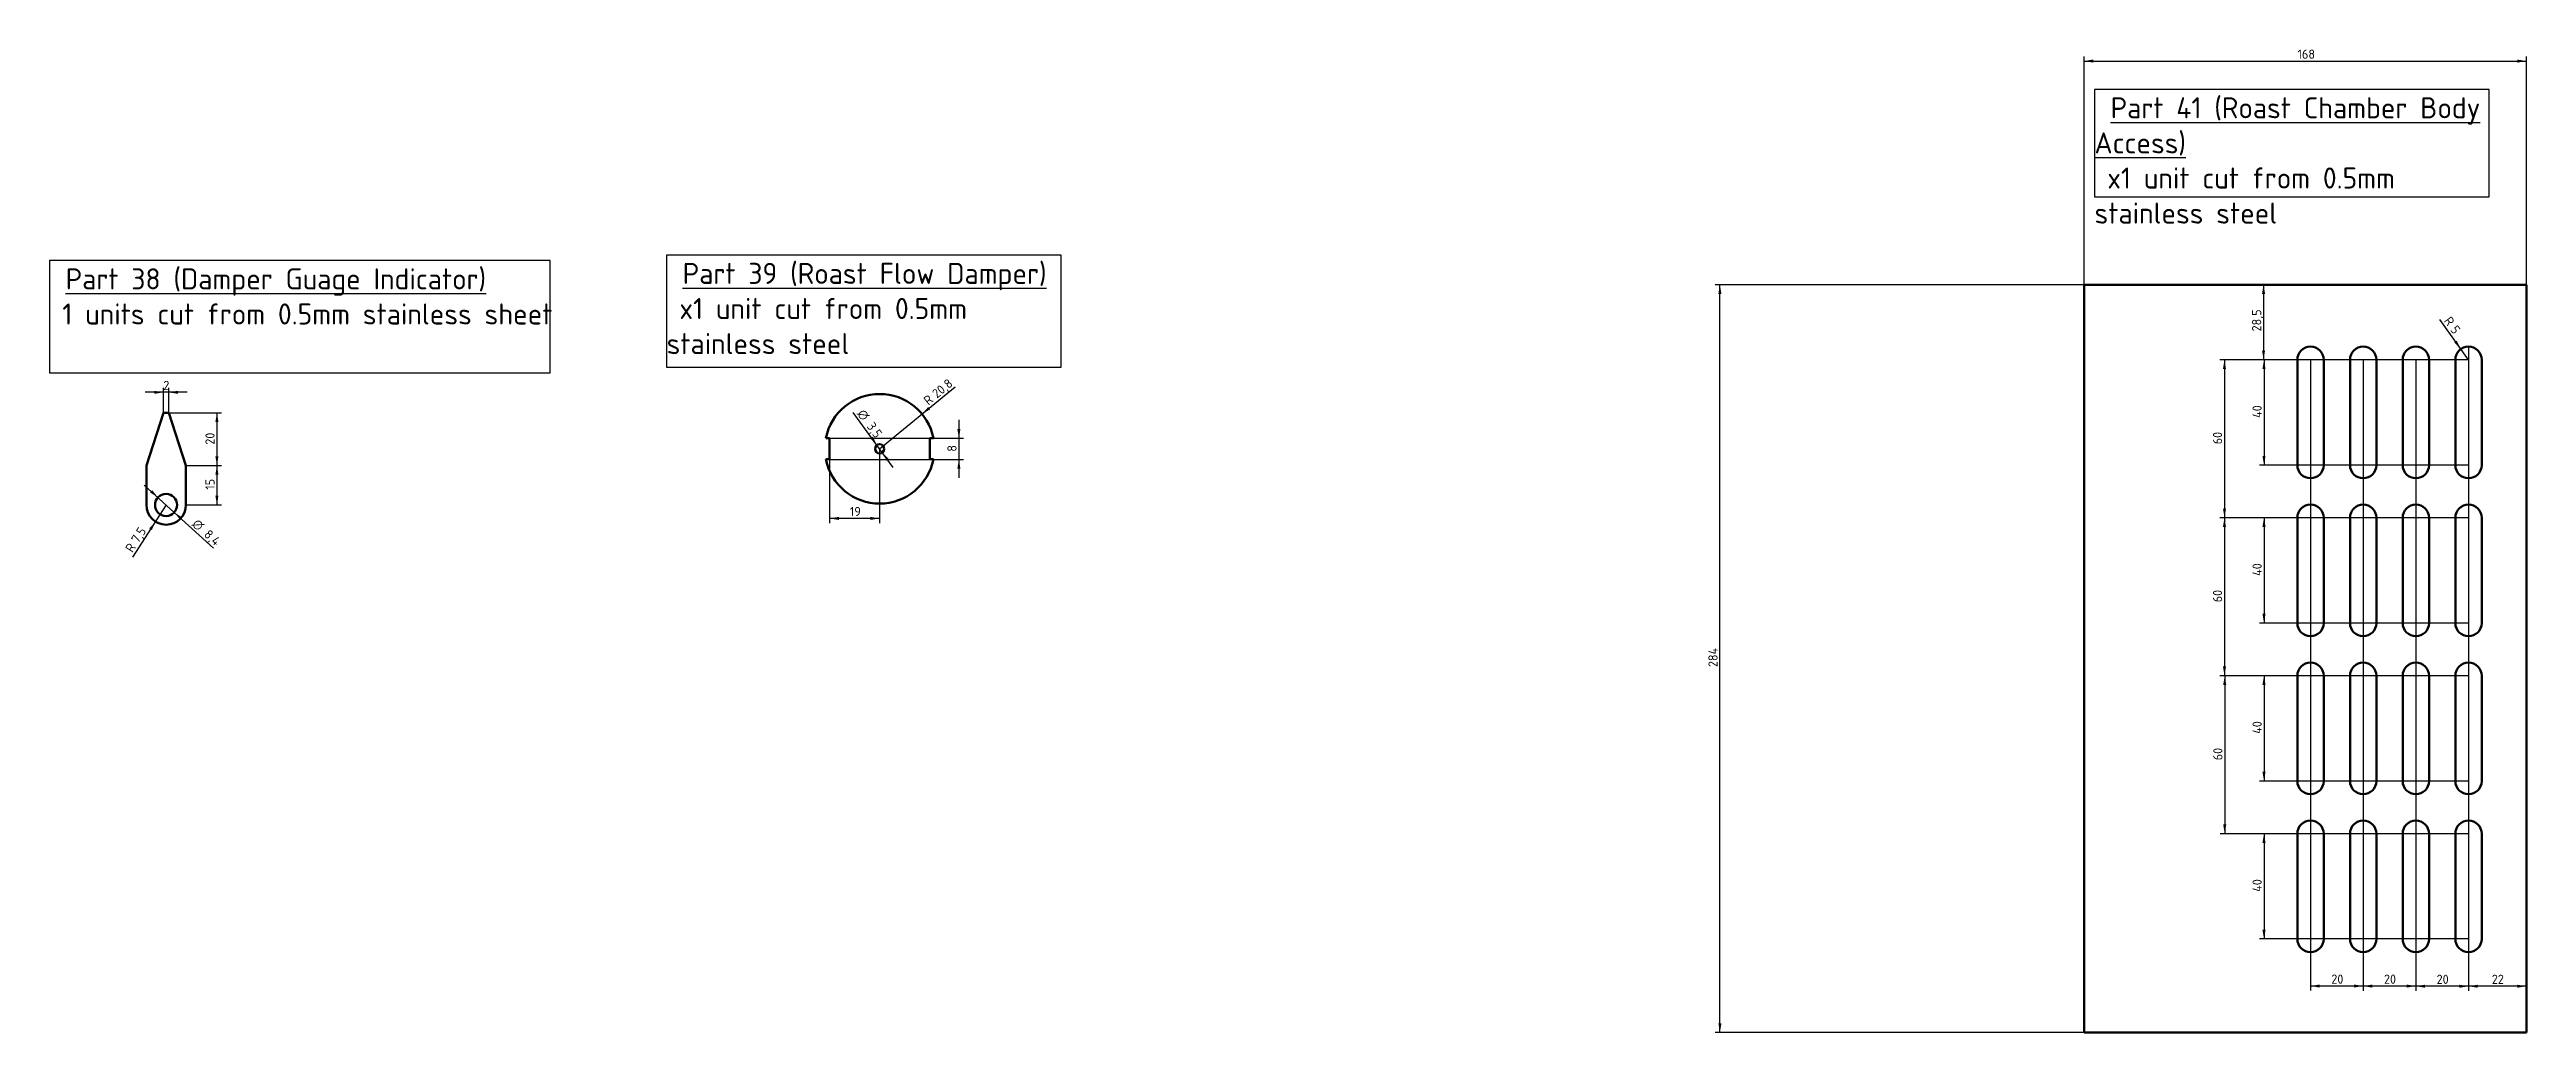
# Model space of a CAD drawing. Header units: millimetres. Extents: x 44 to 2242, y 25 to 832.
# Drawn here: x 62 to 1003, y 25 to 399 of the extents above; entities that cross this region are included whole.
import ezdxf
from ezdxf.enums import TextEntityAlignment as Align

# ---------------------------------------------------------------- set-up
doc = ezdxf.new("R2010")
doc.units = ezdxf.units.MM
doc.layers.add('Default', color=7, linetype='Continuous')
doc.layers.add('Dimensions', color=7, linetype='Continuous')
doc.styles.add('SEACAD_Solid_Edge_ISO', font='seiso.ttf')
doc.styles.add('SEACAD_Solid_Edge_ISO1_Symbols', font='semeci1.ttf')
doc.dimstyles.new('ISO_(mm)', dxfattribs={"dimtxt": 3.5, "dimasz": 3.5, "dimexe": 1.75, "dimexo": 0, "dimgap": 0.875, "dimtad": 1, "dimtxsty": 'SEACAD_Solid_Edge_ISO', "dimblk1": '_SE_FILLED', "dimblk2": '_SE_FILLED', "dimsah": 1, "dimcen": 1.75, "dimadec": 0, "dimazin": 0, "dimtfac": 0.5, "dimtmove": 1, "dimatfit": 3, "dimfxl": 1, "dimtolj": 1, "dimarcsym": 0})

msp = doc.modelspace()

# ---------------------------------------------------------------- texts
at = {"layer": 'Default', "char_height": 10.054167, "attachment_point": 1}
for s, insert, width in [('{\\fSolid Edge ISO|b0||i0||c0|p34;\\C7;\\L\\H10.05416667;\\W1.;\\T1.; }{\\fSolid Edge ISO|b0||i0||c0|p34;\\C7;\\L\\H8.;\\W1.;\\T1.;Part 41 (Roast Chamber Body Access) \\P}{\\fSolid Edge ISO|b0||i0||c0|p34;\\C7;\\H8.;\\W1.;\\T1.; x1 unit cut from 0.5mm stainless steel}', (839.027, 380.504), 149.85551), ('{\\fSolid Edge ISO|b0||i0||c0|p34;\\C7;\\L\\H10.05416667;\\W1.;\\T1.; }{\\fSolid Edge ISO|b0||i0||c0|p34;\\C7;\\L\\H8.;\\W1.;\\T1.;Part 38 (Damper Guage Indicator) \\P}{\\fSolid Edge ISO|b0||i0||c0|p34;\\C7;\\H8.;\\W1.;\\T1.; 1 units cut from 0.5mm stainless sheet }', (62.444, 315.524), 190.13251), ('{\\fSolid Edge ISO|b0||i0||c0|p34;\\C7;\\L\\H10.05416667;\\W1.;\\T1.; }{\\fSolid Edge ISO|b0||i0||c0|p34;\\C7;\\L\\H8.;\\W1.;\\T1.;Part 39 (Roast Flow Damper) \\P}{\\fSolid Edge ISO|b0||i0||c0|p34;\\C7;\\H8.;\\W1.;\\T1.; x1 unit cut from 0.5mm stainless steel}', (296.77, 317.602), 149.85551)]:
    msp.add_mtext(s, dxfattribs=dict(at, insert=insert, width=width))

# ---------------------------------------------------------------- blocks, each defined once
blk = doc.blocks.new('DMBLK546')
at = {"layer": 'Dimensions', "linetype": 'Continuous', "lineweight": 25}
for points in [[(101.42, 231.26), (100.63, 230.4), (103.62, 228.47)], [(112.81, 220.9), (109.83, 222.82), (112.03, 220.04)]]:
    blk.add_hatch(color=7, dxfattribs=at).paths.add_polyline_path(points)
at = {"layer": 'Dimensions', "color": 7, "linetype": 'Continuous', "lineweight": 25}
for p, q in [((98.44, 233.18), (109.83, 222.82)), ((109.83, 222.82), (124.77, 209.25))]:
    blk.add_line(p, q, dxfattribs=at)
for s, style, p in [('O', 'SEACAD_Solid_Edge_ISO1_Symbols', (118.72, 220.66)), ('8,4', 'SEACAD_Solid_Edge_ISO', (123.16, 216.62))]:
    blk.add_text(s, height=3.5, rotation=317.72922, dxfattribs=dict(at, style=style)).set_placement(p, align=Align.TOP_LEFT)
blk = doc.blocks.new('_SE_FILLED')
at = {"color": 0}
blk.add_line((0, 0), (-1, 0), dxfattribs=at)
blk.add_solid([(0, 0), (-1, -0.1665), (-1, 0.1665), (0, 0)], dxfattribs=at)
blk = doc.blocks.new('DMBLK547')
at = {"layer": 'Dimensions', "linetype": 'Continuous', "lineweight": 25}
blk.add_hatch(color=7, dxfattribs=at).paths.add_polyline_path([(101.27, 216.08), (102.67, 219.34), (100.29, 216.71)])
at = {"layer": 'Dimensions', "color": 7, "linetype": 'Continuous', "lineweight": 25}
blk.add_line((106.72, 225.65), (93.99, 205.81), dxfattribs=at)
at = {"layer": 'Dimensions', "color": 7, "linetype": 'Continuous', "lineweight": 25, "style": 'SEACAD_Solid_Edge_ISO'}
for s, p in [('7,5', (93.22, 212.71)), ('R', (90.97, 209.2))]:
    blk.add_text(s, height=3.5, rotation=57.3161, dxfattribs=at).set_placement(p, align=Align.TOP_LEFT)
blk = doc.blocks.new('DMBLK548')
at = {"layer": 'Dimensions', "linetype": 'Continuous', "lineweight": 25}
for points in [[(126.59, 237.15), (126.01, 240.65), (125.42, 237.15)], [(126.59, 229.15), (125.42, 229.15), (126.01, 225.65)]]:
    blk.add_hatch(color=7, dxfattribs=at).paths.add_polyline_path(points)
at = {"layer": 'Dimensions', "color": 7, "linetype": 'Continuous', "lineweight": 25}
for p, q in [((114.22, 240.65), (127.76, 240.65)), ((126.01, 240.65), (126.01, 225.65)), ((114.22, 225.65), (127.76, 225.65))]:
    blk.add_line(p, q, dxfattribs=at)
at = {"layer": 'Dimensions', "color": 7, "linetype": 'Continuous', "lineweight": 25, "style": 'SEACAD_Solid_Edge_ISO'}
blk.add_text('15', height=3.5, rotation=90, dxfattribs=at).set_placement((121.63, 231.44), align=Align.TOP_LEFT)
blk = doc.blocks.new('DMBLK549')
at = {"layer": 'Dimensions', "linetype": 'Continuous', "lineweight": 25}
for points in [[(102.22, 269.01), (102.22, 267.85), (105.72, 268.43)], [(111.22, 269.01), (107.72, 268.43), (111.22, 267.85)]]:
    blk.add_hatch(color=7, dxfattribs=at).paths.add_polyline_path(points)
at = {"layer": 'Dimensions', "color": 7, "linetype": 'Continuous', "lineweight": 25}
for p, q in [((114.72, 268.43), (98.72, 268.43)), ((105.72, 260.65), (105.72, 270.18)), ((107.72, 260.65), (107.72, 270.18))]:
    blk.add_line(p, q, dxfattribs=at)
at = {"layer": 'Dimensions', "color": 7, "linetype": 'Continuous', "lineweight": 25, "style": 'SEACAD_Solid_Edge_ISO'}
blk.add_text('2', height=3.5, dxfattribs=at).set_placement((105.65, 272.8), align=Align.TOP_LEFT)
blk = doc.blocks.new('DMBLK550')
at = {"layer": 'Dimensions', "linetype": 'Continuous', "lineweight": 25}
for points in [[(126.59, 257.15), (126.01, 260.65), (125.42, 257.15)], [(126.59, 244.15), (125.42, 244.15), (126.01, 240.65)]]:
    blk.add_hatch(color=7, dxfattribs=at).paths.add_polyline_path(points)
at = {"layer": 'Dimensions', "color": 7, "linetype": 'Continuous', "lineweight": 25}
for p, q in [((107.72, 260.65), (127.76, 260.65)), ((126.01, 260.65), (126.01, 240.65)), ((114.22, 240.65), (127.76, 240.65))]:
    blk.add_line(p, q, dxfattribs=at)
at = {"layer": 'Dimensions', "color": 7, "linetype": 'Continuous', "lineweight": 25, "style": 'SEACAD_Solid_Edge_ISO'}
blk.add_text('20', height=3.5, rotation=90, dxfattribs=at).set_placement((121.63, 248.54), align=Align.TOP_LEFT)
blk = doc.blocks.new('DMBLK551')
at = {"layer": 'Dimensions', "linetype": 'Continuous', "lineweight": 25}
blk.add_hatch(color=7, dxfattribs=at).paths.add_polyline_path([(396.09, 262.85), (393.76, 260.18), (396.83, 261.95)])
at = {"layer": 'Dimensions', "color": 7, "linetype": 'Continuous', "lineweight": 25}
blk.add_line((377.68, 246.98), (406.4, 270.57), dxfattribs=at)
at = {"layer": 'Dimensions', "color": 7, "linetype": 'Continuous', "lineweight": 25, "style": 'SEACAD_Solid_Edge_ISO'}
for s, p in [('20,8', (397.21, 268.68)), ('R', (393.99, 266.03))]:
    blk.add_text(s, height=3.5, rotation=39.39115, dxfattribs=at).set_placement(p, align=Align.TOP_LEFT)
blk = doc.blocks.new('DMBLK552')
at = {"layer": 'Dimensions', "linetype": 'Continuous', "lineweight": 25}
for points in [[(408.35, 254.48), (407.18, 254.48), (407.76, 250.98)], [(408.35, 239.48), (407.76, 242.98), (407.18, 239.48)]]:
    blk.add_hatch(color=7, dxfattribs=at).paths.add_polyline_path(points)
at = {"layer": 'Dimensions', "color": 7, "linetype": 'Continuous', "lineweight": 25}
for p, q in [((407.76, 257.98), (407.76, 235.98)), ((358.68, 250.98), (409.51, 250.98)), ((358.68, 242.98), (409.51, 242.98))]:
    blk.add_line(p, q, dxfattribs=at)
at = {"layer": 'Dimensions', "color": 7, "linetype": 'Continuous', "lineweight": 25, "style": 'SEACAD_Solid_Edge_ISO'}
blk.add_text('8', height=3.5, rotation=90, dxfattribs=at).set_placement((403.39, 245.87), align=Align.TOP_LEFT)
blk = doc.blocks.new('DMBLK565')
at = {"layer": 'Dimensions', "linetype": 'Continuous', "lineweight": 25}
for points in [[(838.55, 394.83), (835.05, 394.24), (838.55, 393.66)], [(999.55, 394.83), (999.55, 393.66), (1003.05, 394.24)]]:
    blk.add_hatch(color=7, dxfattribs=at).paths.add_polyline_path(points)
at = {"layer": 'Dimensions', "color": 7, "linetype": 'Continuous', "lineweight": 25}
for p, q in [((835.05, 309.3), (835.05, 395.99)), ((1003.05, 309.3), (1003.05, 395.99)), ((835.05, 394.24), (1003.05, 394.24))]:
    blk.add_line(p, q, dxfattribs=at)
at = {"layer": 'Dimensions', "color": 7, "linetype": 'Continuous', "lineweight": 25, "style": 'SEACAD_Solid_Edge_ISO'}
blk.add_text('168', height=3.5, dxfattribs=at).set_placement((916.15, 398.62), align=Align.TOP_LEFT)
blk = doc.blocks.new('DMBLK579')
at = {"layer": 'Dimensions', "linetype": 'Continuous', "lineweight": 25}
for points in [[(696.18, 305.8), (697.35, 305.8), (696.76, 309.3)], [(696.18, 28.8), (696.76, 25.3), (697.35, 28.8)]]:
    blk.add_hatch(color=7, dxfattribs=at).paths.add_polyline_path(points)
at = {"layer": 'Dimensions', "color": 7, "linetype": 'Continuous', "lineweight": 25}
for p, q in [((835.05, 309.3), (695.01, 309.3)), ((696.76, 25.3), (696.76, 309.3)), ((835.05, 25.3), (695.01, 25.3))]:
    blk.add_line(p, q, dxfattribs=at)
at = {"layer": 'Dimensions', "color": 7, "linetype": 'Continuous', "lineweight": 25, "style": 'SEACAD_Solid_Edge_ISO'}
blk.add_text('284', height=3.5, rotation=90, dxfattribs=at).set_placement((692.39, 164.07), align=Align.TOP_LEFT)
blk = doc.blocks.new('DMBLK580')
at = {"layer": 'Dimensions', "linetype": 'Continuous', "lineweight": 25}
for points in [[(902.63, 305.8), (903.8, 305.8), (903.21, 309.3)], [(902.63, 284.3), (903.21, 280.8), (903.8, 284.3)]]:
    blk.add_hatch(color=7, dxfattribs=at).paths.add_polyline_path(points)
at = {"layer": 'Dimensions', "color": 7, "linetype": 'Continuous', "lineweight": 25}
for p, q in [((1003.05, 309.3), (901.46, 309.3)), ((903.21, 309.3), (903.21, 280.8)), ((981.05, 280.8), (901.46, 280.8))]:
    blk.add_line(p, q, dxfattribs=at)
at = {"layer": 'Dimensions', "color": 7, "linetype": 'Continuous', "lineweight": 25, "style": 'SEACAD_Solid_Edge_ISO'}
blk.add_text('28,5', height=3.5, rotation=90, dxfattribs=at).set_placement((898.84, 291.55), align=Align.TOP_LEFT)
blk = doc.blocks.new('DMBLK581')
at = {"layer": 'Dimensions', "linetype": 'Continuous', "lineweight": 25}
for points in [[(902.8, 277.3), (903.97, 277.3), (903.39, 280.8)], [(902.8, 244.3), (903.39, 240.8), (903.97, 244.3)]]:
    blk.add_hatch(color=7, dxfattribs=at).paths.add_polyline_path(points)
at = {"layer": 'Dimensions', "color": 7, "linetype": 'Continuous', "lineweight": 25}
for p, q in [((981.05, 280.8), (901.64, 280.8)), ((903.39, 280.8), (903.39, 240.8)), ((981.05, 240.8), (901.64, 240.8))]:
    blk.add_line(p, q, dxfattribs=at)
at = {"layer": 'Dimensions', "color": 7, "linetype": 'Continuous', "lineweight": 25, "style": 'SEACAD_Solid_Edge_ISO'}
blk.add_text('40', height=3.5, rotation=90, dxfattribs=at).set_placement((899.01, 258.73), align=Align.TOP_LEFT)
blk = doc.blocks.new('DMBLK582')
at = {"layer": 'Dimensions', "linetype": 'Continuous', "lineweight": 25}
for points in [[(887.8, 277.3), (888.96, 277.3), (888.38, 280.8)], [(887.8, 224.3), (888.38, 220.8), (888.96, 224.3)]]:
    blk.add_hatch(color=7, dxfattribs=at).paths.add_polyline_path(points)
at = {"layer": 'Dimensions', "color": 7, "linetype": 'Continuous', "lineweight": 25}
for p, q in [((981.05, 280.8), (886.63, 280.8)), ((888.38, 280.8), (888.38, 220.8)), ((981.05, 220.8), (886.63, 220.8))]:
    blk.add_line(p, q, dxfattribs=at)
at = {"layer": 'Dimensions', "color": 7, "linetype": 'Continuous', "lineweight": 25, "style": 'SEACAD_Solid_Edge_ISO'}
blk.add_text('60', height=3.5, rotation=90, dxfattribs=at).set_placement((884, 248.69), align=Align.TOP_LEFT)
blk = doc.blocks.new('DMBLK583')
at = {"layer": 'Dimensions', "linetype": 'Continuous', "lineweight": 25}
for points in [[(887.8, 217.3), (888.96, 217.3), (888.38, 220.8)], [(887.8, 164.3), (888.38, 160.8), (888.96, 164.3)]]:
    blk.add_hatch(color=7, dxfattribs=at).paths.add_polyline_path(points)
at = {"layer": 'Dimensions', "color": 7, "linetype": 'Continuous', "lineweight": 25}
for p, q in [((981.05, 220.8), (886.63, 220.8)), ((888.38, 220.8), (888.38, 160.8)), ((981.05, 160.8), (886.63, 160.8))]:
    blk.add_line(p, q, dxfattribs=at)
at = {"layer": 'Dimensions', "color": 7, "linetype": 'Continuous', "lineweight": 25, "style": 'SEACAD_Solid_Edge_ISO'}
blk.add_text('60', height=3.5, rotation=90, dxfattribs=at).set_placement((884, 188.69), align=Align.TOP_LEFT)
blk = doc.blocks.new('DMBLK584')
at = {"layer": 'Dimensions', "linetype": 'Continuous', "lineweight": 25}
for points in [[(887.89, 157.3), (889.05, 157.3), (888.47, 160.8)], [(887.89, 104.3), (888.47, 100.8), (889.05, 104.3)]]:
    blk.add_hatch(color=7, dxfattribs=at).paths.add_polyline_path(points)
at = {"layer": 'Dimensions', "color": 7, "linetype": 'Continuous', "lineweight": 25}
for p, q in [((981.05, 160.8), (886.72, 160.8)), ((888.47, 160.8), (888.47, 100.8)), ((981.05, 100.8), (886.72, 100.8))]:
    blk.add_line(p, q, dxfattribs=at)
at = {"layer": 'Dimensions', "color": 7, "linetype": 'Continuous', "lineweight": 25, "style": 'SEACAD_Solid_Edge_ISO'}
blk.add_text('60', height=3.5, rotation=90, dxfattribs=at).set_placement((884.1, 128.69), align=Align.TOP_LEFT)
blk = doc.blocks.new('DMBLK585')
at = {"layer": 'Dimensions', "linetype": 'Continuous', "lineweight": 25}
blk.add_hatch(color=7, dxfattribs=at).paths.add_polyline_path([(975.62, 287.36), (978.14, 284.86), (976.57, 288.04)])
at = {"layer": 'Dimensions', "color": 7, "linetype": 'Continuous', "lineweight": 25}
blk.add_line((981.05, 280.8), (970.1, 296.04), dxfattribs=at)
at = {"layer": 'Dimensions', "color": 7, "linetype": 'Continuous', "lineweight": 25, "style": 'SEACAD_Solid_Edge_ISO'}
for s, p in [('R', (974.37, 297.59)), ('5', (976.8, 294.21))]:
    blk.add_text(s, height=3.5, rotation=305.70063, dxfattribs=at).set_placement(p, align=Align.TOP_LEFT)
blk = doc.blocks.new('DMBLK586')
at = {"layer": 'Dimensions', "linetype": 'Continuous', "lineweight": 25}
for points in [[(902.8, 217.3), (903.97, 217.3), (903.39, 220.8)], [(902.8, 184.3), (903.39, 180.8), (903.97, 184.3)]]:
    blk.add_hatch(color=7, dxfattribs=at).paths.add_polyline_path(points)
at = {"layer": 'Dimensions', "color": 7, "linetype": 'Continuous', "lineweight": 25}
for p, q in [((981.05, 220.8), (901.64, 220.8)), ((903.39, 220.8), (903.39, 180.8)), ((981.05, 180.8), (901.64, 180.8))]:
    blk.add_line(p, q, dxfattribs=at)
at = {"layer": 'Dimensions', "color": 7, "linetype": 'Continuous', "lineweight": 25, "style": 'SEACAD_Solid_Edge_ISO'}
blk.add_text('40', height=3.5, rotation=90, dxfattribs=at).set_placement((899.01, 198.73), align=Align.TOP_LEFT)
blk = doc.blocks.new('DMBLK587')
at = {"layer": 'Dimensions', "linetype": 'Continuous', "lineweight": 25}
for points in [[(902.8, 157.3), (903.97, 157.3), (903.39, 160.8)], [(902.8, 124.3), (903.39, 120.8), (903.97, 124.3)]]:
    blk.add_hatch(color=7, dxfattribs=at).paths.add_polyline_path(points)
at = {"layer": 'Dimensions', "color": 7, "linetype": 'Continuous', "lineweight": 25}
for p, q in [((981.05, 160.8), (901.64, 160.8)), ((903.39, 160.8), (903.39, 120.8)), ((981.05, 120.8), (901.64, 120.8))]:
    blk.add_line(p, q, dxfattribs=at)
at = {"layer": 'Dimensions', "color": 7, "linetype": 'Continuous', "lineweight": 25, "style": 'SEACAD_Solid_Edge_ISO'}
blk.add_text('40', height=3.5, rotation=90, dxfattribs=at).set_placement((899.01, 138.73), align=Align.TOP_LEFT)
blk = doc.blocks.new('DMBLK588')
at = {"layer": 'Dimensions', "linetype": 'Continuous', "lineweight": 25}
for points in [[(902.8, 97.3), (903.97, 97.3), (903.39, 100.8)], [(902.8, 64.3), (903.39, 60.8), (903.97, 64.3)]]:
    blk.add_hatch(color=7, dxfattribs=at).paths.add_polyline_path(points)
at = {"layer": 'Dimensions', "color": 7, "linetype": 'Continuous', "lineweight": 25}
for p, q in [((981.05, 100.8), (901.64, 100.8)), ((903.39, 100.8), (903.39, 60.8)), ((981.05, 60.8), (901.64, 60.8))]:
    blk.add_line(p, q, dxfattribs=at)
at = {"layer": 'Dimensions', "color": 7, "linetype": 'Continuous', "lineweight": 25, "style": 'SEACAD_Solid_Edge_ISO'}
blk.add_text('40', height=3.5, rotation=90, dxfattribs=at).set_placement((899.01, 78.73), align=Align.TOP_LEFT)
blk = doc.blocks.new('DMBLK589')
at = {"layer": 'Dimensions', "linetype": 'Continuous', "lineweight": 25}
for points in [[(984.55, 42.28), (984.55, 43.44), (981.05, 42.86)], [(999.55, 42.28), (1003.05, 42.86), (999.55, 43.44)]]:
    blk.add_hatch(color=7, dxfattribs=at).paths.add_polyline_path(points)
at = {"layer": 'Dimensions', "color": 7, "linetype": 'Continuous', "lineweight": 25}
for p, q in [((981.05, 285.8), (981.05, 41.11)), ((1003.05, 42.86), (981.05, 42.86))]:
    blk.add_line(p, q, dxfattribs=at)
at = {"layer": 'Dimensions', "color": 7, "linetype": 'Continuous', "lineweight": 25, "style": 'SEACAD_Solid_Edge_ISO'}
blk.add_text('22', height=3.5, dxfattribs=at).set_placement((989.91, 47.23), align=Align.TOP_LEFT)
blk = doc.blocks.new('DMBLK590')
at = {"layer": 'Dimensions', "linetype": 'Continuous', "lineweight": 25}
for points in [[(964.55, 42.28), (964.55, 43.44), (961.05, 42.86)], [(977.55, 42.28), (981.05, 42.86), (977.55, 43.44)]]:
    blk.add_hatch(color=7, dxfattribs=at).paths.add_polyline_path(points)
at = {"layer": 'Dimensions', "color": 7, "linetype": 'Continuous', "lineweight": 25}
for p, q in [((961.05, 280.8), (961.05, 41.11)), ((981.05, 280.8), (981.05, 41.11)), ((981.05, 42.86), (961.05, 42.86))]:
    blk.add_line(p, q, dxfattribs=at)
at = {"layer": 'Dimensions', "color": 7, "linetype": 'Continuous', "lineweight": 25, "style": 'SEACAD_Solid_Edge_ISO'}
blk.add_text('20', height=3.5, dxfattribs=at).set_placement((968.95, 47.23), align=Align.TOP_LEFT)
blk = doc.blocks.new('DMBLK591')
at = {"layer": 'Dimensions', "linetype": 'Continuous', "lineweight": 25}
for points in [[(944.55, 42.33), (944.55, 43.5), (941.05, 42.92)], [(957.55, 42.33), (961.05, 42.92), (957.55, 43.5)]]:
    blk.add_hatch(color=7, dxfattribs=at).paths.add_polyline_path(points)
at = {"layer": 'Dimensions', "color": 7, "linetype": 'Continuous', "lineweight": 25}
for p, q in [((941.05, 280.8), (941.05, 41.17)), ((961.05, 280.8), (961.05, 41.17)), ((961.05, 42.92), (941.05, 42.92))]:
    blk.add_line(p, q, dxfattribs=at)
at = {"layer": 'Dimensions', "color": 7, "linetype": 'Continuous', "lineweight": 25, "style": 'SEACAD_Solid_Edge_ISO'}
blk.add_text('20', height=3.5, dxfattribs=at).set_placement((948.95, 47.29), align=Align.TOP_LEFT)
blk = doc.blocks.new('DMBLK592')
at = {"layer": 'Dimensions', "linetype": 'Continuous', "lineweight": 25}
for points in [[(924.55, 42.35), (924.55, 43.52), (921.05, 42.94)], [(937.55, 42.35), (941.05, 42.94), (937.55, 43.52)]]:
    blk.add_hatch(color=7, dxfattribs=at).paths.add_polyline_path(points)
at = {"layer": 'Dimensions', "color": 7, "linetype": 'Continuous', "lineweight": 25}
for p, q in [((921.05, 280.8), (921.05, 41.19)), ((941.05, 280.8), (941.05, 41.19)), ((941.05, 42.94), (921.05, 42.94))]:
    blk.add_line(p, q, dxfattribs=at)
at = {"layer": 'Dimensions', "color": 7, "linetype": 'Continuous', "lineweight": 25, "style": 'SEACAD_Solid_Edge_ISO'}
blk.add_text('20', height=3.5, dxfattribs=at).set_placement((928.95, 47.31), align=Align.TOP_LEFT)
blk = doc.blocks.new('DMBLK596')
at = {"layer": 'Dimensions', "linetype": 'Continuous', "lineweight": 25}
for points in [[(374.12, 250.89), (376.65, 248.4), (375.07, 251.57)], [(380.29, 242.39), (381.24, 243.08), (378.71, 245.57)]]:
    blk.add_hatch(color=7, dxfattribs=at).paths.add_polyline_path(points)
at = {"layer": 'Dimensions', "color": 7, "linetype": 'Continuous', "lineweight": 25}
for p, q in [((376.65, 248.4), (367.64, 260.82)), ((382.82, 239.9), (376.65, 248.4))]:
    blk.add_line(p, q, dxfattribs=at)
for s, style, p in [('O', 'SEACAD_Solid_Edge_ISO1_Symbols', (371.9, 262.4)), ('3,5', 'SEACAD_Solid_Edge_ISO', (375.42, 257.54))]:
    blk.add_text(s, height=3.5, rotation=305.97251, dxfattribs=dict(at, style=style)).set_placement(p, align=Align.TOP_LEFT)
blk = doc.blocks.new('DMBLK597')
at = {"layer": 'Dimensions', "linetype": 'Continuous', "lineweight": 25}
for points in [[(362.18, 219.96), (362.18, 221.12), (358.68, 220.54)], [(374.18, 219.96), (377.68, 220.54), (374.18, 221.12)]]:
    blk.add_hatch(color=7, dxfattribs=at).paths.add_polyline_path(points)
at = {"layer": 'Dimensions', "color": 7, "linetype": 'Continuous', "lineweight": 25}
for p, q in [((358.68, 246.98), (358.68, 218.79)), ((377.68, 246.98), (377.68, 218.79)), ((377.68, 220.54), (358.68, 220.54))]:
    blk.add_line(p, q, dxfattribs=at)
at = {"layer": 'Dimensions', "color": 7, "linetype": 'Continuous', "lineweight": 25, "style": 'SEACAD_Solid_Edge_ISO'}
blk.add_text('19', height=3.5, dxfattribs=at).set_placement((366.39, 224.91), align=Align.TOP_LEFT)

# ---------------------------------------------------------------- dimensions: what is measured, and where the dimension line sits
at = {"layer": 'Dimensions', "color": 7, "linetype": 'Continuous', "lineweight": 25}
for base, p1, p2, angle, picture, middle, dimtype in [((835.054, 394.242), (835.054, 309.296), (1003.054, 309.296), 0, 'DMBLK565', (919.054, 394.242), 161), ((696.763, 25.296), (835.054, 25.296), (835.054, 309.296), 90, 'DMBLK579', (696.763, 167.296), 161), ((903.213, 280.796), (1003.054, 309.296), (981.054, 280.796), 90, 'DMBLK580', (903.213, 295.046), 160), ((888.379, 280.796), (981.054, 280.796), (981.054, 220.796), 270, 'DMBLK582', (888.379, 250.796), 161), ((903.385, 280.796), (981.054, 280.796), (981.054, 240.796), 270, 'DMBLK581', (903.385, 260.796), 161), ((126.005, 240.649), (107.724, 260.649), (114.224, 240.649), 90, 'DMBLK550', (126.005, 250.649), 160), ((407.763, 250.982), (358.68, 250.982), (358.68, 242.982), 270, 'DMBLK552', (407.763, 246.982), 161), ((126.005, 240.649), (114.224, 240.649), (114.224, 225.649), 270, 'DMBLK548', (126.005, 233.149), 161), ((888.379, 220.796), (981.054, 220.796), (981.054, 160.796), 270, 'DMBLK583', (888.379, 190.796), 161), ((903.385, 220.796), (981.054, 220.796), (981.054, 180.796), 270, 'DMBLK586', (903.385, 200.796), 161), ((888.47, 160.796), (981.054, 160.796), (981.054, 100.796), 270, 'DMBLK584', (888.47, 130.796), 161), ((903.385, 160.796), (981.054, 160.796), (981.054, 120.796), 270, 'DMBLK587', (903.385, 140.796), 161), ((903.385, 100.796), (981.054, 100.796), (981.054, 60.796), 270, 'DMBLK588', (903.385, 80.796), 161)]:
    dim = msp.add_linear_dim(base=base, p1=p1, p2=p2, angle=angle, text='\\A1;<>', dimstyle='ISO_(mm)', override={"dimtmove": 0, "dimtolj": 0}, dxfattribs=at)
    dim.commit()
    dim.dimension.update_dxf_attribs({"geometry": picture, "text_midpoint": middle, "dimtype": dimtype})
for base, p1, p2, picture, middle in [((981.054, 42.859), (1003.054, 309.296), (981.054, 285.796), 'DMBLK589', (992.054, 42.859)), ((105.724, 268.429), (107.724, 260.649), (105.724, 260.649), 'DMBLK549', (106.724, 268.429)), ((921.054, 42.937), (941.054, 280.796), (921.054, 280.796), 'DMBLK592', (931.054, 42.937)), ((941.054, 42.916), (961.054, 280.796), (941.054, 280.796), 'DMBLK591', (951.054, 42.916)), ((961.054, 42.859), (981.054, 280.796), (961.054, 280.796), 'DMBLK590', (971.054, 42.859)), ((358.68, 220.539), (377.68, 246.982), (358.68, 246.982), 'DMBLK597', (368.18, 220.539))]:
    dim = msp.add_linear_dim(base=base, p1=p1, p2=p2, text='\\A1;<>', dimstyle='ISO_(mm)', override={"dimtmove": 0, "dimtolj": 0}, dxfattribs=at)
    dim.commit()
    dim.dimension.update_dxf_attribs({"geometry": picture, "text_midpoint": middle, "dimtype": 160})
for center, mpoint, picture, middle in [((981.054, 280.796), (978.137, 284.856), 'DMBLK585', (975.126, 289.047)), ((377.68, 246.982), (393.755, 260.182), 'DMBLK551', (395.816, 261.875)), ((106.724, 225.649), (102.674, 219.336), 'DMBLK547', (100.188, 215.461))]:
    dim = msp.add_radius_dim(center=center, mpoint=mpoint, text='\\A1;<>', dimstyle='ISO_(mm)', override={"dimtmove": 0}, dxfattribs=at)
    dim.commit()
    dim.dimension.update_dxf_attribs({"geometry": picture, "text_midpoint": middle, "dimtype": 164})
for p1, p2, picture, middle in [((378.708, 245.566), (376.652, 248.399), 'DMBLK596', (375.216, 250.377)), ((103.616, 228.474), (109.832, 222.824), 'DMBLK546', (114.868, 218.246))]:
    dim = msp.add_diameter_dim_2p(p1=p1, p2=p2, text='\\A1;<>', dimstyle='ISO_(mm)', dxfattribs=at)
    dim.commit()
    dim.dimension.update_dxf_attribs({"geometry": picture, "text_midpoint": middle, "dimtype": 163})

# ---------------------------------------------------------------- linework, layer by layer
at = {"layer": 'Default', "color": 7, "linetype": 'Continuous', "lineweight": 50}
for p, q in [((835.054, 309.296), (1003.054, 309.296)), ((835.054, 25.296), (835.054, 309.296)), ((1003.054, 309.296), (1003.054, 25.296)), ((916.054, 280.796), (916.054, 240.796)), ((926.054, 280.796), (926.054, 240.796)), ((936.054, 280.796), (936.054, 240.796)), ((946.054, 280.796), (946.054, 240.796)), ((956.054, 280.796), (956.054, 240.796)), ((966.054, 280.796), (966.054, 240.796)), ((976.054, 280.796), (976.054, 240.796)), ((986.054, 280.796), (986.054, 240.796)), ((105.724, 260.649), (99.224, 240.649)), ((107.724, 260.649), (105.724, 260.649)), ((106.724, 260.649), (107.724, 260.649)), ((107.724, 260.649), (114.224, 240.649)), ((358.68, 250.982), (357.268, 250.982)), ((358.68, 250.982), (358.68, 242.982)), ((396.68, 250.982), (398.092, 250.982)), ((396.68, 242.982), (396.68, 250.982)), ((99.224, 225.649), (99.224, 240.649)), ((114.224, 240.649), (114.224, 225.649)), ((358.68, 242.982), (357.268, 242.982)), ((396.68, 242.982), (398.092, 242.982)), ((916.054, 220.796), (916.054, 180.796)), ((926.054, 220.796), (926.054, 180.796)), ((936.054, 220.796), (936.054, 180.796)), ((946.054, 220.796), (946.054, 180.796)), ((956.054, 220.796), (956.054, 180.796)), ((966.054, 220.796), (966.054, 180.796)), ((976.054, 220.796), (976.054, 180.796)), ((986.054, 220.796), (986.054, 180.796)), ((916.054, 160.796), (916.054, 120.796)), ((926.054, 160.796), (926.054, 120.796)), ((936.054, 160.796), (936.054, 120.796)), ((946.054, 160.796), (946.054, 120.796)), ((956.054, 160.796), (956.054, 120.796)), ((966.054, 160.796), (966.054, 120.796)), ((976.054, 160.796), (976.054, 120.796)), ((986.054, 160.796), (986.054, 120.796)), ((916.054, 100.796), (916.054, 60.796)), ((926.054, 100.796), (926.054, 60.796)), ((936.054, 100.796), (936.054, 60.796)), ((946.054, 100.796), (946.054, 60.796)), ((956.054, 100.796), (956.054, 60.796)), ((966.054, 100.796), (966.054, 60.796)), ((976.054, 100.796), (976.054, 60.796)), ((986.054, 100.796), (986.054, 60.796)), ((1003.054, 25.296), (835.054, 25.296))]:
    msp.add_line(p, q, dxfattribs=at)
at = {"layer": 'Default', "color": 7, "linetype": 'Continuous', "lineweight": 30}
for points in [[(839.027, 383.474), (839.027, 342.65), (988.883, 342.65), (988.883, 383.474), (839.027, 383.474)], [(296.77, 320.572), (296.77, 277.938), (446.625, 277.938), (446.625, 320.572), (296.77, 320.572)], [(62.444, 318.494), (62.444, 275.86), (252.576, 275.86), (252.576, 318.494), (62.444, 318.494)]]:
    msp.add_lwpolyline(points, dxfattribs=at)
at = {"layer": 'Default', "color": 7, "linetype": 'Continuous', "lineweight": 50}
for centre, radius in [((377.68, 246.982), 1.75), ((106.724, 225.649), 4.2)]:
    msp.add_circle(centre, radius, dxfattribs=at)
for centre, radius, start, end in [((921.054, 280.796), 5, 0, 180), ((941.054, 280.796), 5, 0, 180), ((961.054, 280.796), 5, 0, 180), ((981.054, 280.796), 5, 0, 180), ((377.68, 246.982), 20.8, 11.087489, 168.912511), ((377.68, 246.982), 20.8, 191.087489, 348.912511), ((921.054, 240.796), 5, 180, 0), ((941.054, 240.796), 5, 180, 0), ((961.054, 240.796), 5, 180, 0), ((981.054, 240.796), 5, 180, 0), ((921.054, 220.796), 5, 0, 180), ((941.054, 220.796), 5, 0, 180), ((961.054, 220.796), 5, 0, 180), ((981.054, 220.796), 5, 0, 180), ((106.724, 225.649), 7.5, 180, 0), ((921.054, 180.796), 5, 180, 0), ((941.054, 180.796), 5, 180, 0), ((961.054, 180.796), 5, 180, 0), ((981.054, 180.796), 5, 180, 0), ((921.054, 160.796), 5, 0, 180), ((941.054, 160.796), 5, 0, 180), ((961.054, 160.796), 5, 0, 180), ((981.054, 160.796), 5, 0, 180), ((921.054, 120.796), 5, 180, 360), ((941.054, 120.796), 5, 180, 360), ((961.054, 120.796), 5, 180, 360), ((981.054, 120.796), 5, 180, 360), ((921.054, 100.796), 5, 0, 180), ((941.054, 100.796), 5, 0, 180), ((961.054, 100.796), 5, 0, 180), ((981.054, 100.796), 5, 0, 180), ((921.054, 60.796), 5, 180, 360), ((941.054, 60.796), 5, 180, 360), ((961.054, 60.796), 5, 180, 360), ((981.054, 60.796), 5, 180, 360)]:
    msp.add_arc(centre, radius, start, end, dxfattribs=at)

msp.set_redraw_order([(e.dxf.handle, doc.entitydb.next_handle()) for e in msp.query("TEXT MTEXT ATTDEF DIMENSION ARC_DIMENSION")])  # texts and dimensions are drawn at this point

doc.saveas('drawing.dxf')
